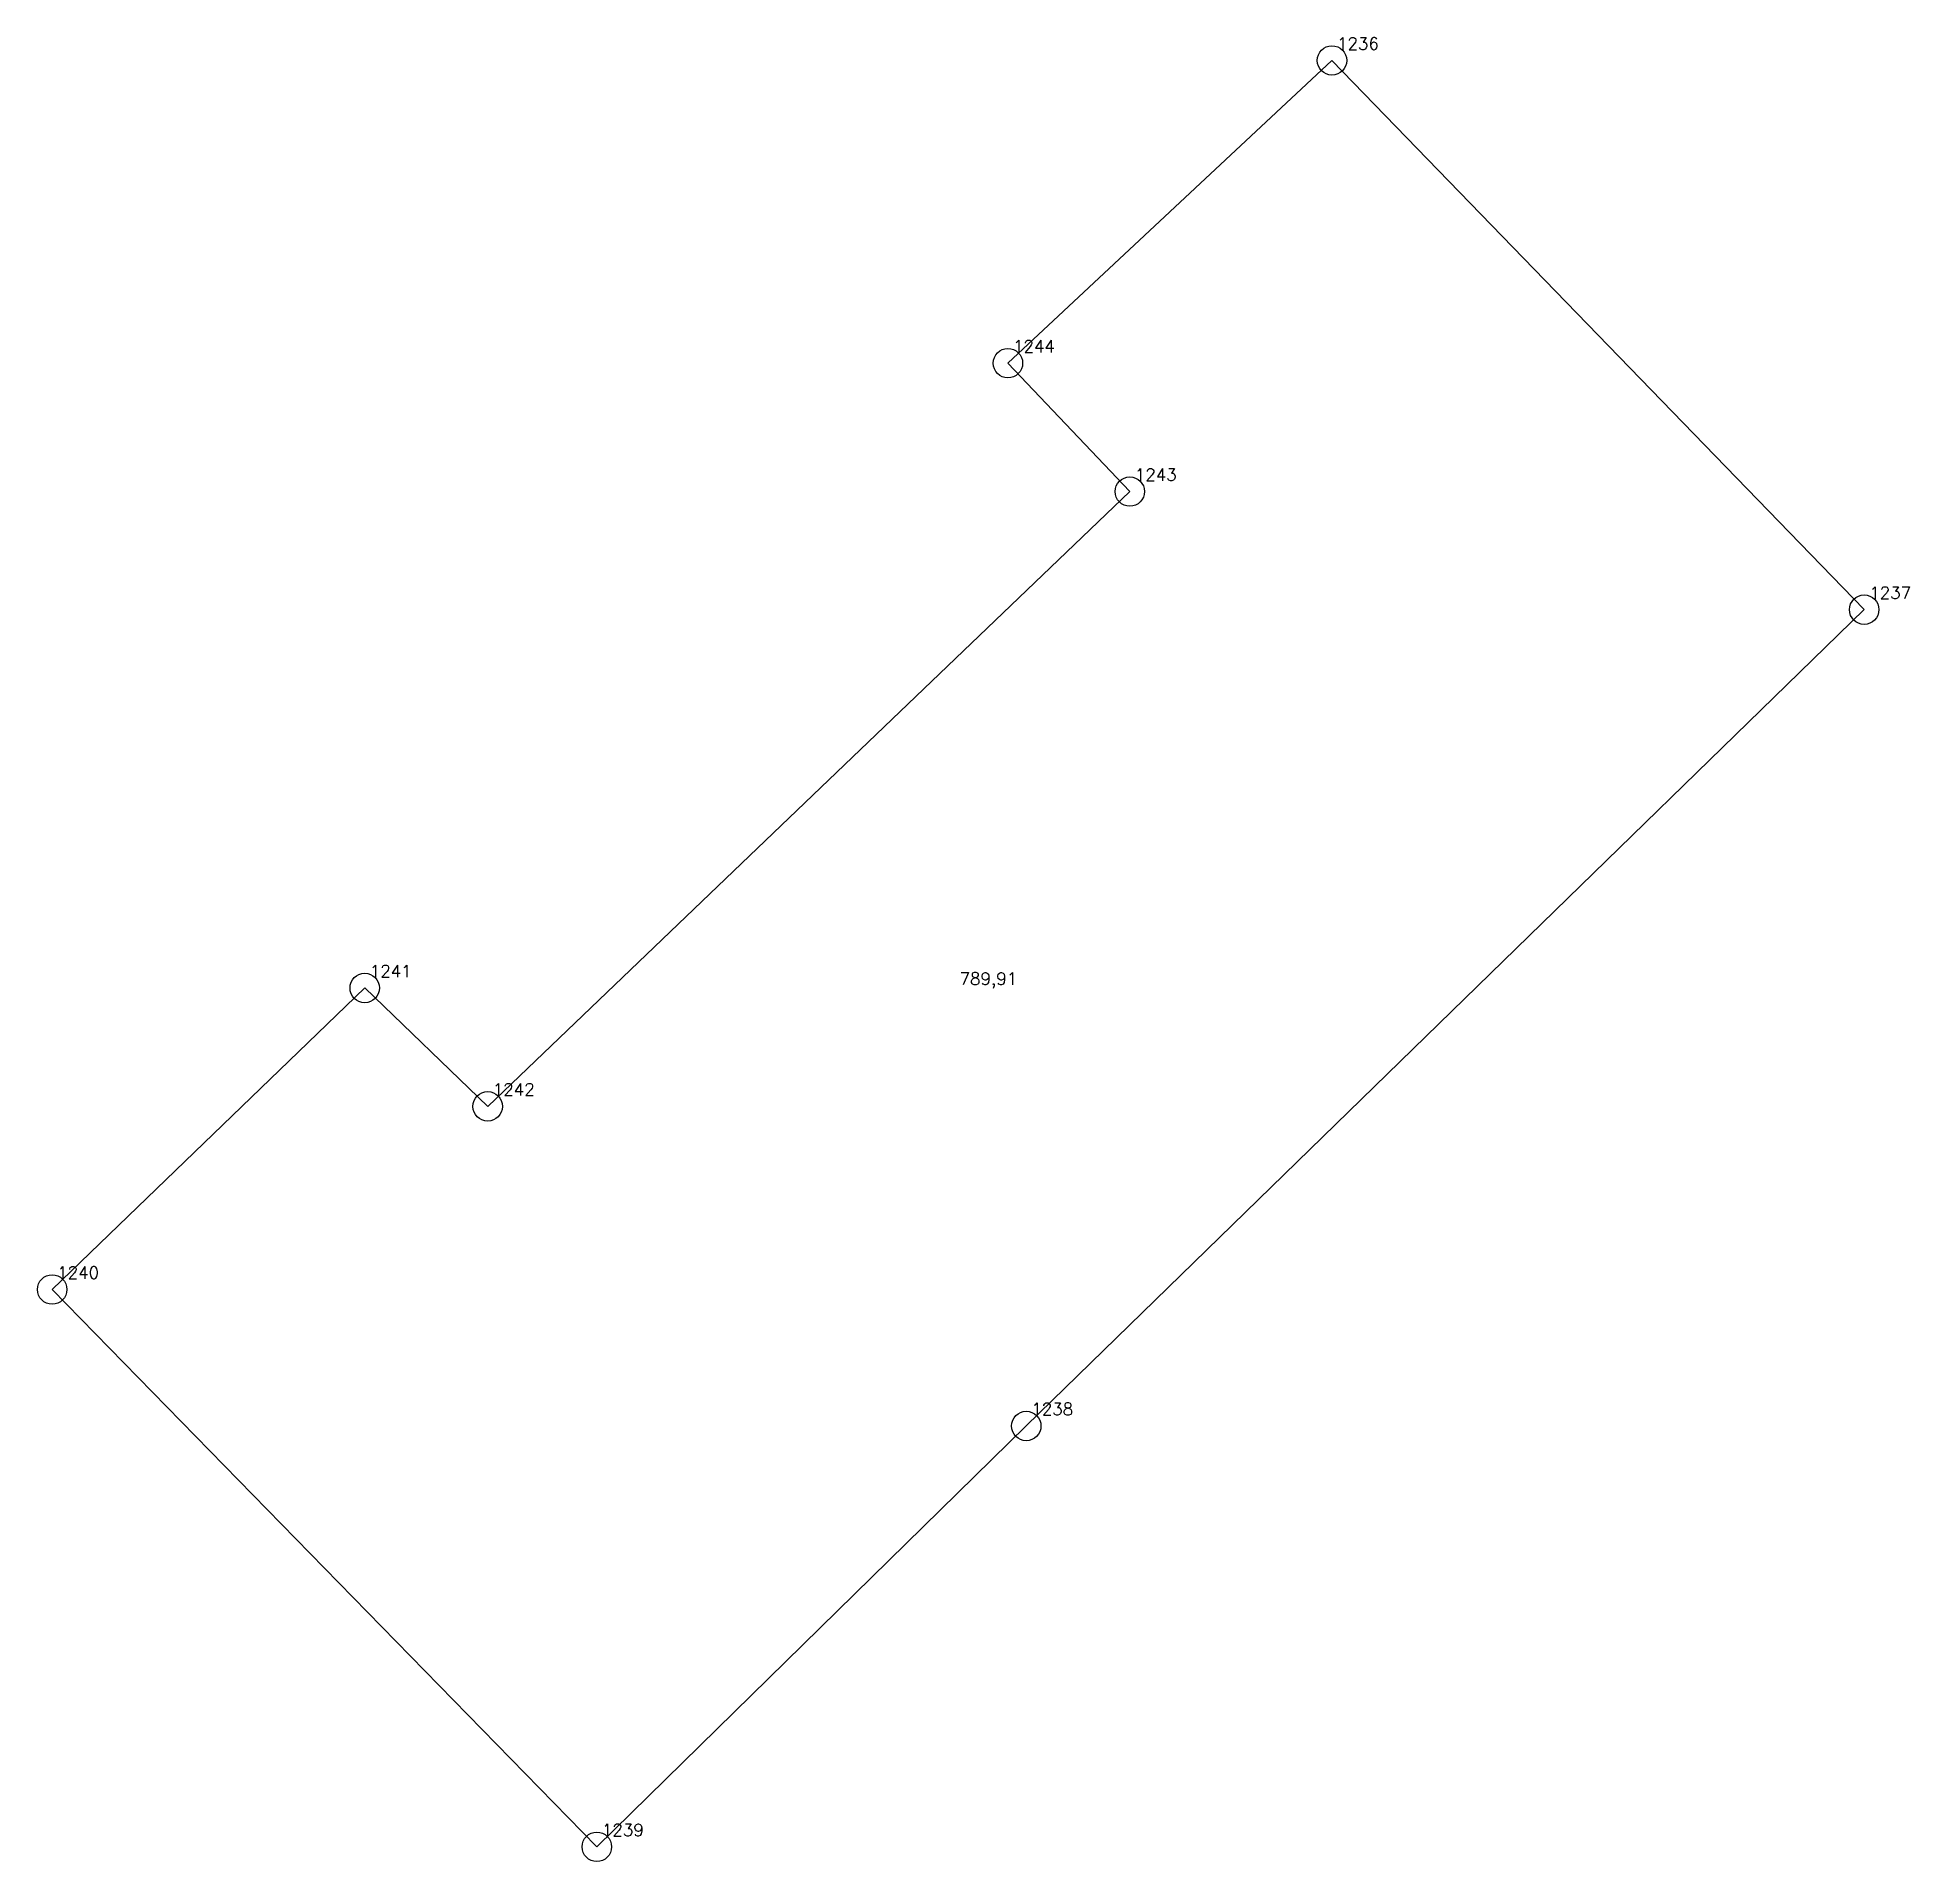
# Model space of a CAD drawing. Extents: x 1390459 to 1399082, y 355064 to 360767.
# Drawn here: x 1393848.72 to 1393896.42, y 358322.04 to 358368.5 of the extents above; entities that cross this region are included whole.
import ezdxf

# ---------------------------------------------------------------- set-up
doc = ezdxf.new("R2010")
doc.units = 0
doc.header["$PDMODE"] = 33
doc.header["$PDSIZE"] = 0.75
doc.layers.add('9 - ценная историческая застройка советский период', color=7, linetype='Continuous')
doc.styles.get("Standard").update_dxf_attribs({"font": 'simplex.shx'})

msp = doc.modelspace()

# ---------------------------------------------------------------- texts
at = {"layer": '9 - ценная историческая застройка советский период', "color": 7}
for s, p in [('1236', (1393881.835, 358368.192)), ('1244', (1393873.578, 358360.481)), ('1243', (1393876.683, 358357.209)), ('1237', (1393895.398, 358354.201)), ('1241', (1393857.188, 358344.563)), ('789,91', (1393872.217, 358344.371)), ('1242', (1393860.322, 358341.548)), ('1240', (1393849.223, 358336.884)), ('1238', (1393874.045, 358333.406)), ('1239', (1393863.103, 358322.685))]:
    msp.add_text(s, height=0.3111, dxfattribs=at).set_placement(p)

# ---------------------------------------------------------------- linework, layer by layer
at = {"layer": '9 - ценная историческая застройка советский период', "color": 7, "lineweight": 20}
msp.add_lwpolyline([(1393881.706, 358367.918), (1393895.269, 358353.927), (1393873.916, 358333.131), (1393862.974, 358322.41), (1393849.094, 358336.609), (1393857.059, 358344.289), (1393860.193, 358341.273), (1393876.554, 358356.935), (1393873.449, 358360.206), (1393881.706, 358367.918)], close=True, dxfattribs=at)
at = {"layer": '9 - ценная историческая застройка советский период'}
for p in [(1393881.706, 358367.918), (1393873.449, 358360.206), (1393876.554, 358356.935), (1393895.269, 358353.927), (1393857.059, 358344.289), (1393860.193, 358341.273), (1393849.094, 358336.609), (1393873.916, 358333.131), (1393862.974, 358322.41)]:
    msp.add_point(p, dxfattribs=at)

msp.set_redraw_order([(e.dxf.handle, doc.entitydb.next_handle()) for e in msp.query("TEXT MTEXT ATTDEF DIMENSION ARC_DIMENSION")])  # texts and dimensions are drawn at this point

doc.saveas('drawing.dxf')
